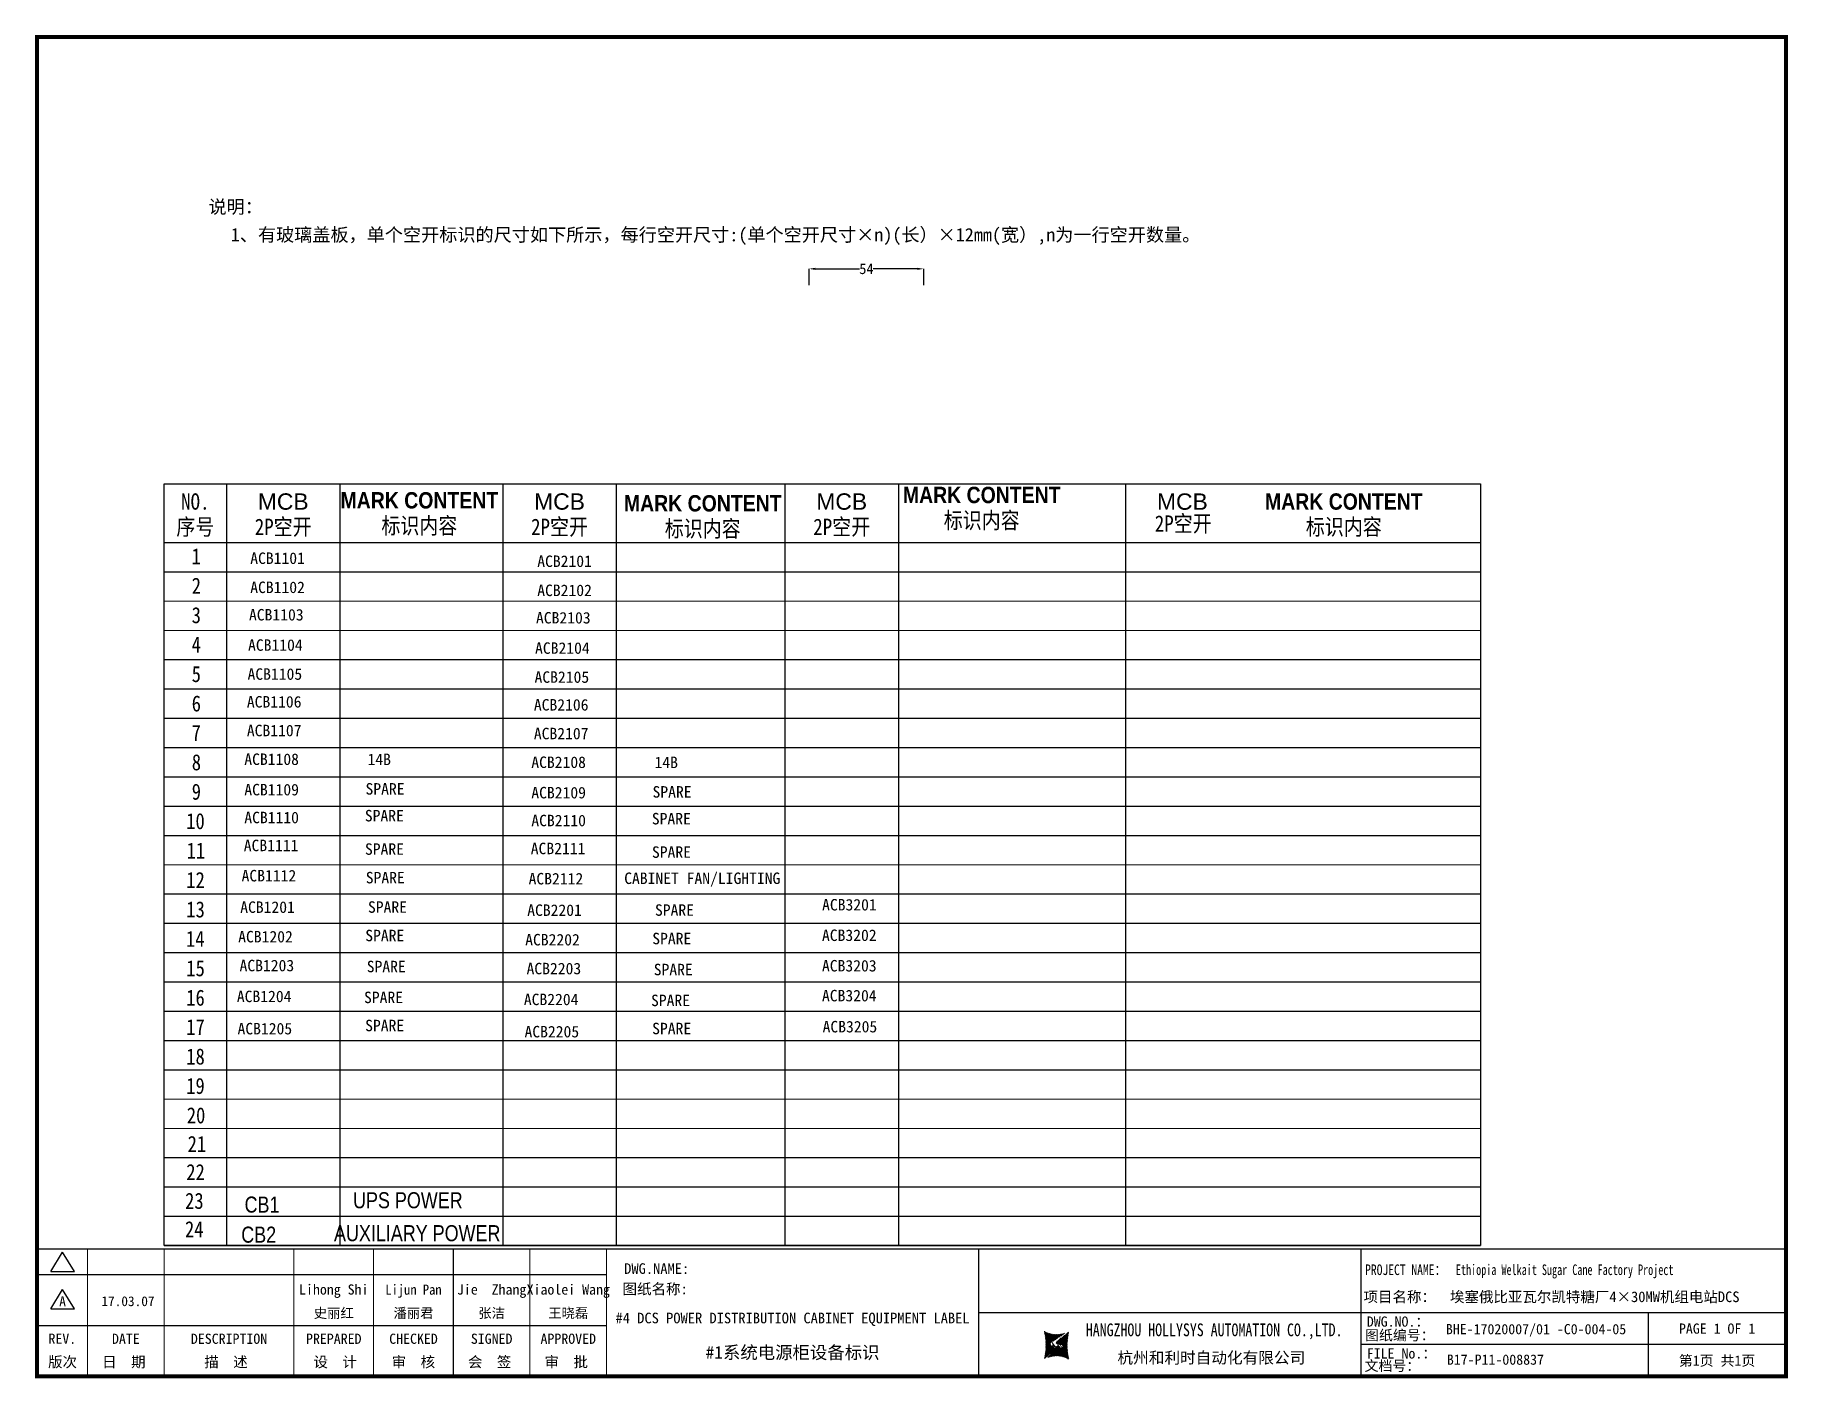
# Model space of a CAD drawing. Extents: x 81444 to 119867, y -54538 to -29386.
# Drawn here: x 106202 to 110327, y -50023 to -46861 of the extents above; entities that cross this region are included whole.
import ezdxf
from ezdxf.enums import TextEntityAlignment as Align
from ezdxf.lldxf.tags import DXFTag

# ---------------------------------------------------------------- set-up
doc = ezdxf.new("R2010")
doc.units = 0
doc.header["$LTSCALE"] = 100
doc.header["$MEASUREMENT"] = 0
for name, color, linetype in [('t', 1, 'Continuous'), ('YLT_GridLine', 7, 'Continuous'), ('YLT_GridText', 7, 'Continuous'), ('标准图框及表格', 7, 'Continuous')]:
    doc.layers.add(name, color=color, linetype=linetype)
doc.layers.add('细实线', color=7, linetype='Continuous', lineweight=20)
doc.styles.add('HZ', font='arial.ttf', dxfattribs={"width": 0.7})
doc.styles.get("Standard").update_dxf_attribs({"font": ''})
doc.styles.add('WMF_6_宋体_0', font='')
doc.styles.add('YLT_Grid', font='', dxfattribs={"width": 0.85})
doc.styles.get('Standard').set_extended_font_data('SimSun')
doc.styles.get('WMF_6_宋体_0').set_extended_font_data('宋体')
doc.styles.get('YLT_Grid').set_extended_font_data('宋体')
tags = doc.linetypes.add('CENTER', pattern=[2, 1.25, -0.25, 0.25, -0.25]).pattern_tags.tags
tags[10:11] = [DXFTag(74, 4), DXFTag(75, 0), DXFTag(340, '0'), DXFTag(46, 1.0), DXFTag(50, 0.0), DXFTag(44, 0.0), DXFTag(45, 0.0)]
tags[8:9] = [DXFTag(74, 4), DXFTag(75, 0), DXFTag(340, '0'), DXFTag(46, 1.0), DXFTag(50, 0.0), DXFTag(44, 0.0), DXFTag(45, 0.0)]
tags[6:7] = [DXFTag(74, 4), DXFTag(75, 0), DXFTag(340, '0'), DXFTag(46, 1.0), DXFTag(50, 0.0), DXFTag(44, 0.0), DXFTag(45, 0.0)]
tags[4:5] = [DXFTag(74, 4), DXFTag(75, 0), DXFTag(340, '0'), DXFTag(46, 1.0), DXFTag(50, 0.0), DXFTag(44, 0.0), DXFTag(45, 0.0)]
doc.dimstyles.new('STANDARD$0', dxfattribs={"dimtxt": 25, "dimasz": 15, "dimexe": 0.18, "dimexo": 0.0625, "dimgap": 0.09, "dimtad": 0, "dimdec": 0, "dimzin": 0, "dimdsep": 46, "dimtxsty": 'Standard', "dimcen": 0.09, "dimadec": 0, "dimazin": 0, "dimtfac": 1, "dimtdec": 0, "dimtofl": 0, "dimtmove": 0, "dimatfit": 3, "dimfxl": 0, "dimtolj": 1, "dimtzin": 0, "dimarcsym": 0})
pattern_1 = [(45, (0, 0), (-0.736262898216564, 0.7362628982165641), [])]

msp = doc.modelspace()

# ---------------------------------------------------------------- texts
at = {"layer": 'YLT_GridText', "style": 'YLT_Grid', "width": 0.85}
for s, p in [('1', (106570.3419723878, -48106.29445079471)), ('2', (106570.8769583078, -48175.52792279471)), ('3', (106570.6986296678, -48244.76139479472)), ('4', (106570.6094653478, -48313.99486679472)), ('5', (106570.6986296678, -48383.22833879471)), ('6', (106570.7877939878, -48452.46181079472)), ('7', (106570.5203010278, -48521.69528279472)), ('8', (106570.9661226278, -48590.92875479472)), ('9', (106570.8769583078, -48660.16222679472)), ('10', (106557.7698032678, -48729.39569879472)), ('11', (106558.9289394278, -48798.62917079472)), ('12', (106558.0372962278, -48867.86264279472)), ('13', (106558.0372962278, -48937.09611479472)), ('14', (106557.4131459878, -49006.32958679472)), ('15', (106558.0372962278, -49075.56305879472)), ('16', (106557.8589675878, -49144.79653079472)), ('17', (106557.9481319078, -49214.03000279472)), ('18', (106557.9481319078, -49283.26347479472)), ('19', (106557.8589675878, -49352.49694679472)), ('20', (106559.1964323878, -49421.73041879473)), ('21', (106561.1688474336, -49489.05186765849)), ('22', (106558.0314336486, -49555.25150770217)), ('23', (106555.2586746814, -49622.96584632716)), ('24', (106554.9479050709, -49689.7447714374))]:
    msp.add_text(s, height=37.763712, dxfattribs=at).set_placement(p)
at = {"layer": 'YLT_GridText', "attachment_point": 5, "style": 'YLT_Grid'}
for s, insert, char_height, width in [('{\\fArial|b1|i0|c0|p2;MARK\\fArial|b1|i0|c134|p2; \\fArial|b1|i0|c0|p2;CONTENT}', (108430.0128261527, -47943.26103696119), 38.53440000000001, 761.1435999999999), ('NO.', (106579.328647621, -47958.72764514977), 38.5344, 117.7618399999974), ('{\\fArial|b0|i0|c0|p2;\\W1;MCB}', (106786.129927621, -47958.72764514977), 38.53440000000001, 480.9008504267226), ('{\\fArial|b1|i0|c0|p2;MARK\\fArial|b1|i0|c134|p2; \\fArial|b1|i0|c0|p2;CONTENT}', (107106.5006399931, -47955.83892974249), 38.53440000000001, 761.1435999999999), ('{\\fArial|b0|i0|c0|p2;\\W1;MCB}', (107436.3756289197, -47958.71152211565), 38.53440000000001, 480.9008504267226), ('{\\fArial|b1|i0|c0|p2;MARK\\fArial|b1|i0|c134|p2; \\fArial|b1|i0|c0|p2;CONTENT}', (107773.4872598082, -47962.87295671244), 38.53440000000001, 761.1435999999999), ('\\pxt4;{\\T0.85;\\fArial|b0|i0|c0|p2;\\W1;\\T1;MCB}', (108100.5348799618, -47958.74040985281), 38.5344, 480.9008504267226), ('\\pxt4;{\\T0.85;\\fArial|b0|i0|c0|p2;\\W1;\\T1;MCB}', (108902.2234660571, -47958.84512007678), 38.5344, 480.9008504267226), ('{\\fArial|b1|i0|c0|p2;MARK\\fArial|b1|i0|c134|p2; \\fArial|b1|i0|c0|p2;CONTENT}', (109282.1505663715, -47958.72764514977), 38.53440000000001, 761.1435999999999), ('序号', (106579.328647621, -48020.18437409353), 38.5344, 117.7618399999974), ('2P空开', (106786.129927621, -48020.18437409353), 38.5344, 238.3959200000052), ('标识内容', (107106.5006399931, -48017.29565868624), 38.5344, 761.1435999999999), ('2P空开', (107436.3756289197, -48020.1682510594), 38.5344, 238.3959200000052), ('标识内容', (107773.4872598082, -48024.32968565619), 38.5344, 761.1435999999999), ('2P空开', (108100.5348799619, -48020.19713879656), 38.5344, 238.3959200000052), ('标识内容', (108430.0128261527, -48004.71776590495), 38.5344, 761.1435999999999), ('2P空开', (108904.2355920503, -48012.50752163196), 38.5344, 238.3959200000052), ('标识内容', (109282.1505663715, -48020.18437409353), 38.5344, 761.1435999999999)]:
    msp.add_mtext(s, dxfattribs=dict(at, insert=insert, char_height=char_height, width=width))
at = {"layer": '细实线', "color": 7, "style": 'WMF_6_宋体_0'}
for s, height, p in [('说明：', 31.2807432747123, (106610.2335702822, -47280.4582471443)), ('1、有玻璃盖板，单个空开标识的尺寸如下所示，每行空开尺寸:(单个空开尺寸×n)(长）×12mm(宽）,n为一行空开数量。', 31.2807432747123, (106662.7316687783, -47346.26634564037)), ('ACB1101', 27, (106708.5553908125, -48105.32640442631)), ('ACB2101', 27, (107383.9893920359, -48112.41275579479)), ('ACB1102', 27, (106708.5553908125, -48173.83854559838)), ('ACB2102', 27, (107383.9893920359, -48180.92489696686)), ('ACB1103', 27, (106705.5756178132, -48238.38055728888)), ('ACB2103', 27, (107381.0096190367, -48245.46690865736)), ('ACB1104', 27, (106703.3656383314, -48309.73022621743)), ('ACB2104', 27, (107378.7996395549, -48316.81657758592)), ('ACB1105', 27, (106702.1634125055, -48377.9592655344)), ('ACB2105', 27, (107377.5974137289, -48385.04561690288)), ('ACB1106', 27, (106700.5758192717, -48443.2194271607)), ('ACB2106', 27, (107376.0098204952, -48450.30577852918)), ('ACB1107', 27, (106700.5758192717, -48510.7979345553)), ('ACB2107', 27, (107376.0098204952, -48517.88428592378)), ('ACB1108', 27, (106694.5910464864, -48578.37663625447)), ('14B', 27, (106984.5671566, -48578.73136866136)), ('ACB2108', 27, (107370.0250477098, -48585.46298762295)), ('14B', 27, (107660.0011578235, -48585.81772002985)), ('ACB1109', 27, (106694.5910464864, -48649.9422747863)), ('SPARE', 27, (106979.8449991964, -48648.1007683069)), ('ACB2109', 27, (107370.0250477098, -48657.02862615478)), ('SPARE', 27, (107655.2790004198, -48655.18711967539)), ('ACB1110', 27, (106694.5910464864, -48715.52731376459)), ('SPARE', 27, (106978.2188443741, -48711.1755962122)), ('ACB2110', 27, (107370.0250477098, -48722.61366513307)), ('SPARE', 27, (107653.6528455975, -48718.26194758068)), ('ACB1111', 27, (106693.2851261253, -48781.25663846475)), ('SPARE', 27, (106978.504737183, -48789.79226534319)), ('ACB2111', 27, (107368.7191273487, -48788.34298983323)), ('SPARE', 27, (107653.9387384064, -48796.87861671167)), ('ACB1112', 27, (106688.1968455703, -48852.36828421382)), ('SPARE', 27, (106980.4426815382, -48857.00314836584)), ('ACB2112', 27, (107363.6308467937, -48859.4546355823)), ('CABINET FAN/LIGHTING', 27, (107588.6228221185, -48858.4889600494)), ('ACB1201', 27, (106684.9562094704, -48926.45168086825)), ('SPARE', 27, (106985.5946284927, -48926.21902948468)), ('ACB2201', 27, (107360.3902106938, -48933.53803223673)), ('SPARE', 27, (107661.0286297161, -48933.30538085316)), ('ACB3201', 27, (108054.3296516797, -48920.7618845633)), ('SPARE', 27, (106979.2051291905, -48993.19899197071)), ('ACB3202', 27, (108054.0530983226, -48992.590708725)), ('ACB1202', 27, (106680.1928649905, -48995.94185442725)), ('ACB2202', 27, (107355.626866214, -49003.02820579573)), ('SPARE', 27, (107654.639130414, -49000.28534333919)), ('ACB1203', 27, (106683.3684279771, -49063.84523917374)), ('SPARE', 27, (106982.666584986, -49066.15993890006)), ('ACB2203', 27, (107358.8024292005, -49070.93159054222)), ('SPARE', 27, (107658.1005862094, -49073.24629026854)), ('ACB3203', 27, (108054.0530983226, -49064.3263638136)), ('ACB1204', 27, (106677.0174902635, -49136.50860174844)), ('SPARE', 27, (106976.3156472724, -49138.82330147477)), ('ACB2204', 27, (107352.451491487, -49143.59495311692)), ('SPARE', 27, (107651.7496484958, -49145.90965284325)), ('ACB3204', 27, (108054.0530983226, -49134.61196096907)), ('ACB1205', 27, (106678.6052717568, -49212.34515333886)), ('SPARE', 27, (106978.9730684527, -49204.99708546522)), ('ACB2205', 27, (107354.0392729803, -49219.43150470734)), ('SPARE', 27, (107654.4070696762, -49212.0834368337)), ('ACB3205', 27, (108055.5124867665, -49207.70638837944))]:
    msp.add_text(s, height=height, dxfattribs=at).set_placement(p)

# ---------------------------------------------------------------- blocks, each defined once
blk = doc.blocks.new('图框')
at = {"layer": '标准图框及表格'}
h = blk.add_hatch(dxfattribs=at)
h.set_pattern_fill('ANSI31', color=5, scale=8.329863809039892, style=0)
h.set_pattern_definition(pattern_1)
edge = h.paths.add_edge_path()
edge.add_arc((2399.257256036391, -2998.153851416566), 55.18534773488954, 238.1092081981581, 291.6531626184834)
edge.add_line((2419.619937407027, -3049.445018414634), (2388.525499730735, -3070.242821799802))
edge.add_arc((2238.907377712399, -3078.328790578547), 135.3602868968974, 346.3915348661821, 374.2500326978034)
edge.add_line((2370.467593623529, -3110.177132109857), (2397.50623789792, -3087.85242802291))
edge.add_line((2391.339199201146, -3080.281448750429), (2396.143986595598, -3080.898839897796))
edge.add_spline(control_points=[(2397.470018868538, -3087.887634953957), (2398.35948137939, -3087.023080631327), (2399.970992452319, -3085.456697735681), (2399.869182150054, -3081.252294174519), (2397.426500162081, -3081.012803431273), (2396.121921064187, -3080.884897048199)], knot_values=[0, 0, 0, 0, 6.844331067525468, 12.40042740766005, 18.76924275352248, 18.76924275352248, 18.76924275352248, 18.76924275352248], weights=[1, 1, 1, 1, 1, 1], degree=3, periodic=0)
edge.add_spline(control_points=[(2388.515363058686, -3070.265433304907), (2387.789374929038, -3070.86905758363), (2386.478198365832, -3071.959237952229), (2385.544096281083, -3073.38263759949), (2385.127199159644, -3074.017912079413)], knot_values=[0, 0, 0, 0, 5.253673658024614, 9.488438564008057, 9.488438564008057, 9.488438564008057, 9.488438564008057], weights=[1, 1, 1, 1, 1], degree=3, periodic=0)
edge.add_spline(control_points=[(2386.272665588534, -3072.281716856574), (2385.721471206634, -3072.905523096015), (2384.632427465753, -3074.386714445929), (2384.912828655535, -3077.72895088909), (2387.858851342782, -3079.895552619193), (2390.185443934519, -3080.145534927004), (2391.314573401905, -3080.266855002868)], knot_values=[10.66597461496156, 10.66597461496156, 10.66597461496156, 10.66597461496156, 18.97770399508879, 28.89455822145742, 41.119553648298, 52.64692538081317, 52.64692538081317, 52.64692538081317, 52.64692538081317], weights=[1, 1, 1, 1, 1, 1, 1], degree=3, periodic=0)
h = blk.add_hatch(dxfattribs=at)
h.set_pattern_fill('ANSI31', color=3, scale=8.329863809039892, style=0)
h.set_pattern_definition(pattern_1)
edge = h.paths.add_edge_path()
edge.add_line((2402.469732125144, -3075.776359090531), (2407.706041465404, -3076.440586092609))
edge.add_spline(control_points=[(2401.044493204623, -3068.769946203269), (2400.155030693568, -3069.634500525768), (2398.543519620813, -3071.200883421574), (2398.645329922932, -3075.40528698259), (2401.088011911052, -3075.644777725895), (2402.392591008975, -3075.772684108895)], knot_values=[0, 0, 0, 0, 6.844331067526932, 12.40042740766158, 18.76924275352342, 18.76924275352342, 18.76924275352342, 18.76924275352342], weights=[1, 1, 1, 1, 1, 1], degree=3, periodic=0)
edge.add_line((2428.046918449632, -3046.480449047325), (2401.008274175249, -3068.805153134272))
edge.add_spline(control_points=[(2412.625169549749, -3083.918607966574), (2413.015644598316, -3083.422785431954), (2413.86377905187, -3082.052674005965), (2413.601683417044, -3078.928630268005), (2410.655660730175, -3076.762028538062), (2408.329068138031, -3076.512046230251), (2407.199938671052, -3076.390726154226)], knot_values=[12.65408913243743, 12.65408913243743, 12.65408913243743, 12.65408913243743, 18.97770399508879, 28.89455822145742, 41.119553648298, 52.64692538081317, 52.64692538081317, 52.64692538081317, 52.64692538081317], weights=[1, 1, 1, 1, 1, 1, 1], degree=3, periodic=0)
edge.add_line((2411.626283690712, -3084.975693399283), (2412.781242849298, -3083.732051979769))
edge.add_line((2410.021343801694, -3086.399138189481), (2411.626283690712, -3084.975693399414))
edge.add_line((2378.894574665755, -3107.212562742519), (2409.989012342048, -3086.414759357351))
edge.add_arc((2399.257256036391, -3158.503729740543), 55.18534773488965, 58.10920819815809, 111.6531626184834)
edge.add_arc((2559.607134360383, -3078.328790578547), 135.360286896897, 166.3915348661823, 194.2500326978024)
at = {"color": 7}
for p, q in [((2215.642035047145, -2851.581424744189), (2215.642035047145, -3151.581424744189)), ((3115.642035047145, -2851.581424744189), (3115.642035047145, -3151.581424744189)), ((0, -2911.581424744189), (1340.158172602998, -2911.581424744189)), ((2215.642035047145, -3001.581424744189), (3115.642035047145, -3001.581424744189)), ((3115.642035047145, -3001.581424744189), (4115.642035047145, -3001.581424744189)), ((3791.785572043125, -3001.581424744189), (3791.785572043125, -3151.581424744189)), ((0, -3031.581424744189), (1340.158172602998, -3031.581424744189)), ((4115.642035047145, -3076.581424744189), (3115.642035047145, -3076.581424744189))]:
    blk.add_line(p, q, dxfattribs=at)
at = {"color": 7, "const_width": 3}
blk.add_lwpolyline([(4115.642035047145, -2851.581424744189), (0, -2851.581424744189)], dxfattribs=at)
at = {"layer": 't', "color": 7}
for p, q in [((31.94938321653171, -2904.992613363662), (59.89920926059131, -2859.122325316828)), ((87.8490353046218, -2904.992613363662), (59.89920926059131, -2859.122325316828)), ((31.94938321653171, -2904.992613363662), (87.8490353046218, -2904.992613363662)), ((31.94938321653171, -2992.977239491032), (59.89920926059131, -2947.106951444141)), ((87.8490353046218, -2992.977239491032), (59.89920926059131, -2947.106951444141)), ((31.94938321653171, -2992.977239491032), (87.8490353046218, -2992.977239491032))]:
    blk.add_line(p, q, dxfattribs=at)
at = {"layer": 't', "color": 7, "const_width": 9.61519705431492}
blk.add_lwpolyline([(4115.642035047145, -3151.581424744189), (4115.642035047145, 0), (0, 0), (0, -3151.581424744189)], close=True, dxfattribs=at)
at = {"layer": 't', "color": 7, "const_width": 2.40379926357873}
for points in [[(118.7653193609731, -2852.783324375967), (118.7653193609731, -3151.581424744189)], [(299.0502641293569, -2852.783324375967), (299.0502641293569, -3151.581424744189)], [(604.3883150879992, -2852.783324375967), (604.3883150879992, -3156.41304604568)], [(791.9882990770857, -2852.783324375967), (791.9882990770857, -3156.41304604568)], [(979.588283066143, -2852.783324375967), (979.588283066143, -3156.41304604568)], [(1159.873227834585, -2852.783324375967), (1159.873227834585, -3156.41304604568)], [(1340.158172602998, -2852.783324375967), (1340.158172602998, -3156.41304604568)]]:
    blk.add_lwpolyline(points, dxfattribs=at)
at = {"color": 7, "linetype": 'CENTER'}
for s, height, p in [('图纸编号：', 24, (3125.2212882557, -3066.664538382978)), ('杭州和利时自动化有限公司', 27, (2542.549152440595, -3121.114498389041)), ('文档号：', 24, (3124.032392707933, -3138.728717091954))]:
    blk.add_text(s, height=height, dxfattribs=at).set_placement(p)
at = {"color": 7, "flags": 8}
for tag, p, height in [('DWG.NAME:', (1381.636459220965, -2910.37952511241), 25), ('PROJECTNAME:', (3125.480185663539, -2912.807924402037), 24), ('PROJECTNAME：', (3339.10867075545, -2913.108539231762), 25), ('DWG.NO.:', (3128.186172261583, -3030.402470643486), 24), ('图纸编号', (3315.362718925957, -3052.404678158069), 24), ('FILENO.:', (3128.672545599984, -3106.104124450346), 24), ('文档号', (3317.726365529132, -3124.132485953713), 24)]:
    blk.add_attdef(tag, p, '', height=height, dxfattribs=at)
for tag, height, p in [('A', 23, (59.89920926059131, -2974.881554149018)), ('设计时间', 23, (213.8658221408186, -2974.881554149018)), ('RENLIU', 24, (698.1883070825425, -2950.380597809435)), ('SHUFENWANG', 24, (885.7882910716289, -2950.380597809435)), ('FANGHOU', 24, (1069.730755450379, -2950.380597809435)), ('DANDANLI', 24, (1250.015700218792, -2950.380597809435)), ('刘仁', 23, (698.1883070825425, -3002.188376027443)), ('王姝芬', 23, (885.7882910716289, -3002.188376027443)), ('侯方', 23, (1069.730755450379, -3002.188376027443)), ('李丹丹', 23, (1250.015700218792, -3002.188376027443)), ('#10STATIONONTROLCABINETCOVER', 30, (1777.900103825072, -3017.182374560078)), ('REV.', 24, (59.38265968048654, -3063.048954873535)), ('DATE', 24, (208.907791745165, -3063.048954873535)), ('DESCRIPTION', 24, (451.7192896086781, -3063.048954873535)), ('PREPARED', 24, (698.1883070825425, -3063.048954873535)), ('CHECKED', 24, (885.7882910716144, -3063.048954873535)), ('SIGNED', 24, (1069.730755450364, -3063.048954873535)), ('APPROVED', 24, (1250.015700218792, -3063.048954873535)), ('PAGEXOFX', 24, (3953.713803545135, -3039.081424744189)), ('图纸名称', 30, (1777.900103825072, -3094.695064044037)), ('第几页共几页', 24, (3953.713803545135, -3114.081424744189))]:
    blk.add_attdef(tag, text='', height=height, dxfattribs=at).set_placement(p, align=Align.MIDDLE)
for tag, p in [('图纸名称:', (1377.81237181677, -2965.923337057193)), ('项目名称：', (3121.562334825969, -2984.305160940257)), ('项目名称：', (3325.036680579346, -2984.305160940257))]:
    blk.add_attdef(tag, text='', height=25, dxfattribs=at).set_placement(p, align=Align.BOTTOM_LEFT)
at = {"color": 7, "width": 0.8, "flags": 8}
blk.add_attdef('HANGZHOUHOLLYSYSAUTOMATIONCO.,LTD.', text='', height=24, dxfattribs=at).set_placement((2770.082304289484, -3045.714803244191), align=Align.MIDDLE)
at = {"layer": 't', "color": 7}
for s, p in [('版次', (59.89920926059131, -3117.600441270843)), ('日  期', (204.1999693705875, -3117.600441270843)), ('描  述', (444.4895954714448, -3117.600441270843)), ('设  计', (701.4970341851513, -3117.600441270843)), ('审  核', (885.5947788425256, -3117.600441270843)), ('会  签', (1065.022933075787, -3117.600441270843)), ('审  批', (1245.3078778442, -3117.600441270843))]:
    blk.add_text(s, height=25, dxfattribs=at).set_placement(p, align=Align.MIDDLE_CENTER)
at = {"layer": '标准图框及表格', "color": 5, "style": 'HZ'}
for s, p in [('pgqh', (2373.884875617339, -3059.677228196226)), ('hollilas', (2374.051901626051, -3085.968484618272))]:
    blk.add_text(s, height=5.205656721233694, dxfattribs=at).set_placement(p)
at = {"layer": '标准图框及表格', "color": 3, "style": 'HZ'}
for s, height, p in [('auto', 8.676094535389492, (2400.907127263781, -3074.200036411981)), ('hollysys', 4.338047267694746, (2402.5381050141, -3099.731461394062))]:
    blk.add_text(s, height=height, dxfattribs=at).set_placement(p)
blk = doc.blocks.new('*D124')
at = {"layer": 'Defpoints', "color": 0}
for p in [(108293.7218913613, -47410.86876271032), (108023.7218913613, -47449.58531980141), (108293.7218913613, -47449.52281980141)]:
    blk.add_point(p, dxfattribs=at)
at = {"layer": '细实线', "color": 0, "lineweight": -2}
for p, q in [((108023.7218913613, -47449.52281980141), (108023.7218913613, -47410.68876271032)), ((108038.7218913613, -47410.86876271032), (108142.5207802502, -47410.86876271032)), ((108278.7218913613, -47410.86876271032), (108174.9230024725, -47410.86876271032)), ((108293.7218913613, -47449.46031980141), (108293.7218913613, -47410.68876271032))]:
    blk.add_line(p, q, dxfattribs=at)
at = {"layer": '细实线', "color": 0}
for points in [[(108038.7218913613, -47408.36876271032), (108038.7218913613, -47413.36876271032), (108023.7218913613, -47410.86876271032)], [(108278.7218913613, -47413.36876271032), (108278.7218913613, -47408.36876271032), (108293.7218913613, -47410.86876271032)]]:
    blk.add_solid(points, dxfattribs=at)
at = {"layer": '细实线', "color": 0, "insert": (108158.7218913613, -47410.86876271032), "char_height": 25, "attachment_point": 5}
blk.add_mtext('\\A1;{\\fsimsun|b0|i0|c134|p2;54}', dxfattribs=at)
blk = doc.blocks.new('空开标识')
at = {"layer": 'YLT_GridText', "style": 'YLT_Grid', "width": 0.85}
blk.add_attdef('A路1', text='', height=28, dxfattribs=at).set_placement((38.7147169765085, 3.477287093177438), align=Align.CENTER)
blk = doc.blocks.new('空开12')
at = {"layer": 'YLT_GridText', "style": 'YLT_Grid', "width": 0.8}
blk.add_attdef('KA1', text='', height=28, dxfattribs=at).set_placement((31.39270106703043, 0.8407768793404102), align=Align.CENTER)

# ---------------------------------------------------------------- dimensions: what is measured, and where the dimension line sits
at = {"layer": '细实线', "color": 3}
dim = msp.add_linear_dim(base=(108293.7218913613, -47410.86876271032), p1=(108023.7218913613, -47449.58531980141), p2=(108293.7218913613, -47449.52281980141), text='{\\fsimsun|b0|i0|c134|p2;54}', dimstyle='STANDARD$0', dxfattribs=at)
dim.commit()
dim.dimension.update_dxf_attribs({"geometry": '*D124', "text_midpoint": (108158.7218913613, -47410.86876271032)})

# ---------------------------------------------------------------- linework, layer by layer
at = {"layer": 'YLT_GridLine', "color": 7, "lineweight": 25}
for p, q in [((106652.5740609912, -47916.78475027668), (106652.5905281091, -49709.06849355219)), ((106919.6923809912, -47916.78475027668), (106919.6923809912, -49709.08125476303)), ((107302.8197622899, -47916.76862724256), (107302.8197622899, -49709.09955927585)), ((107569.9380822899, -47916.76862724256), (107569.9545493465, -49709.11232206017)), ((107966.9790131388, -47916.7876302494), (107967.0086538703, -49709.13129194409)), ((107966.979013332, -47916.79751497971), (107967.008654312, -49433.44022065019)), ((108234.0973333321, -47916.79751497971), (108234.1323622689, -49709.14405419912)), ((108768.6675992341, -47916.89234047337), (108768.6840694651, -49709.16959324711)), ((106506.0865276211, -48054.65125409352), (109603.681241835, -48054.79924654967)), ((106506.0865276211, -48123.58501409351), (109603.681241835, -48123.73300654966)), ((106506.0865276211, -48192.5187740935), (109603.681241835, -48192.66676654965)), ((106506.0865276211, -48261.45253409349), (109603.681241835, -48261.60052654964)), ((106506.0865276211, -48330.38629409348), (109603.681241835, -48330.53428654962)), ((106506.0865276211, -48399.32005409346), (109603.681241835, -48399.46804654961)), ((106506.0865276211, -48468.25381409346), (109603.681241835, -48468.40180654961)), ((106506.0865276211, -48537.18757409345), (109603.681241835, -48537.33556654959)), ((106506.0865276211, -48606.12133409343), (109603.681241835, -48606.26932654959)), ((106506.0865276211, -48675.05509409343), (109603.681241835, -48675.20308654958)), ((106506.0865276211, -48743.98885409342), (109603.681241835, -48744.13684654956)), ((106506.0865276211, -48812.9226140934), (109603.681241835, -48813.07060654955)), ((106506.0865276211, -48881.8563740934), (109603.681241835, -48882.00436654955)), ((106506.0865276211, -48950.79013409339), (109603.681241835, -48950.93812654953)), ((106506.0865276211, -49019.72389409337), (109603.681241835, -49019.87188654952)), ((106506.0865276211, -49088.65765409337), (109603.681241835, -49088.80564654952)), ((106506.0865276211, -49157.59141409335), (109603.681241835, -49157.7394065495)), ((106506.0865276211, -49226.52517409335), (109603.681241835, -49226.67316654949)), ((106506.0865276211, -49295.45893409333), (109603.681241835, -49295.60692654948)), ((106506.0865276211, -49364.39269409332), (109603.681241835, -49364.54068654947)), ((106506.0595814467, -49433.32645280592), (109603.6542956607, -49433.47444526207)), ((106506.0865276211, -49433.32645409331), (109603.681241835, -49433.47444654946)), ((106506.0326352723, -49502.26021151851), (109603.6273494863, -49502.40820397466)), ((106506.0595814467, -49502.26021280591), (109603.6542956607, -49502.40820526206)), ((106506.005689098, -49571.19397023111), (109603.600403312, -49571.34196268726)), ((106506.0326352723, -49571.19397151851), (109603.6273494863, -49571.34196397466)), ((106505.9787429236, -49640.12772894371), (109603.5734571376, -49640.27572139986)), ((106506.005689098, -49640.12773023111), (109603.600403312, -49640.27572268726)), ((106505.9787429236, -49709.06148894371), (109603.5734571376, -49709.20948139986))]:
    msp.add_line(p, q, dxfattribs=at)
msp.add_lwpolyline([(106506.0865276211, -47916.78424210644), (109603.681241835, -47916.93223456259), (109603.6680681601, -49709.20948592004), (106506.1161684138, -49709.06149550943)], close=True, dxfattribs=at)

# ---------------------------------------------------------------- block references
at = {"color": 1}
ref = msp.add_blockref('图框', (106206.9285141633, -46865.55978684242), dxfattribs=at)
ref.add_attrib('第几页共几页', '第1页 共1页', dxfattribs={"color": 7, "height": 24, "flags": 8}).set_placement((110160.6423177084, -49979.64121158661), align=Align.MIDDLE)
ref.add_attrib('图纸编号', 'BHE-17020007/01 -C0-004-05', (109522.2912330892, -49917.96446500049), dxfattribs={"color": 7, "height": 24, "flags": 8})
ref.add_attrib('文档号', 'B17-P11-008837', (109524.6548796924, -49989.69227279614), dxfattribs={"color": 7, "height": 24, "flags": 8})
ref.add_attrib('图纸名称', '#1系统电源柜设备标识', dxfattribs={"color": 7, "height": 30, "flags": 8}).set_placement((107984.8286179883, -49960.25485088646), align=Align.MIDDLE)
ref.add_attrib('刘仁', '史丽红', dxfattribs={"color": 7, "height": 23, "flags": 8}).set_placement((106905.1168212458, -49867.74816286987), align=Align.MIDDLE)
ref.add_attrib('王姝芬', '潘丽君', dxfattribs={"color": 7, "height": 23, "flags": 8}).set_placement((107092.7168052349, -49867.74816286987), align=Align.MIDDLE)
ref.add_attrib('侯方', '张洁', dxfattribs={"color": 7, "height": 23, "flags": 8}).set_placement((107276.6592696136, -49867.74816286987), align=Align.MIDDLE)
ref.add_attrib('李丹丹', '王晓磊', dxfattribs={"color": 7, "height": 23, "flags": 8}).set_placement((107456.944214382, -49867.74816286987), align=Align.MIDDLE)
ref.add_attrib('设计时间', '17.03.07', dxfattribs={"color": 7, "height": 23, "flags": 8}).set_placement((106420.7943363041, -49840.44134099144), align=Align.MIDDLE)
ref.add_attrib('A', 'A', dxfattribs={"color": 7, "height": 23, "flags": 8}).set_placement((106266.8277234238, -49840.44134099144), align=Align.MIDDLE)
ref.add_attrib('REV.', 'REV.', dxfattribs={"color": 7, "height": 24, "flags": 8}).set_placement((106266.3111738437, -49928.60874171596), align=Align.MIDDLE)
ref.add_attrib('DATE', 'DATE', dxfattribs={"color": 7, "height": 24, "flags": 8}).set_placement((106415.8363059084, -49928.60874171596), align=Align.MIDDLE)
ref.add_attrib('DESCRIBE', 'DESCRIPTION', dxfattribs={"color": 7, "height": 24, "flags": 8}).set_placement((106658.6478037719, -49928.60874171596), align=Align.MIDDLE)
ref.add_attrib('PREPARE', 'PREPARED', dxfattribs={"color": 7, "height": 24, "flags": 8}).set_placement((106905.1168212458, -49928.60874171596), align=Align.MIDDLE)
ref.add_attrib('VERIFY', 'CHECKED', dxfattribs={"color": 7, "height": 24, "flags": 8}).set_placement((107092.7168052349, -49928.60874171596), align=Align.MIDDLE)
ref.add_attrib('SIGN', 'SIGNED', dxfattribs={"color": 7, "height": 24, "flags": 8}).set_placement((107276.6592696136, -49928.60874171596), align=Align.MIDDLE)
ref.add_attrib('APPROVER', 'APPROVED', dxfattribs={"color": 7, "height": 24, "flags": 8}).set_placement((107456.944214382, -49928.60874171596), align=Align.MIDDLE)
ref.add_attrib('RENLIU', 'Lihong Shi', dxfattribs={"color": 7, "height": 24, "flags": 8}).set_placement((106905.1168212458, -49815.94038465186), align=Align.MIDDLE)
ref.add_attrib('SHUFENWANG', 'Lijun Pan', dxfattribs={"color": 7, "height": 24, "width": 0.9, "flags": 8}).set_placement((107092.7168052349, -49815.94038465186), align=Align.MIDDLE)
ref.add_attrib('FANGHOU', 'Jie  Zhang', dxfattribs={"color": 7, "height": 24, "flags": 8}).set_placement((107276.6592696136, -49815.94038465186), align=Align.MIDDLE)
ref.add_attrib('DANDANLI', 'Xiaolei Wang', dxfattribs={"color": 7, "height": 24, "flags": 8}).set_placement((107456.944214382, -49815.94038465186), align=Align.MIDDLE)
ref.add_attrib('DWG.NAME:', 'DWG.NAME:', (107588.5649733842, -49775.93931195483), dxfattribs={"color": 7, "height": 25, "flags": 8})
ref.add_attrib('#10STATIONONTROLCABINETCOVER', '#4 DCS POWER DISTRIBUTION CABINET EQUIPMENT LABEL', dxfattribs={"color": 7, "height": 25, "flags": 8}).set_placement((107984.8286179883, -49882.7421614025), align=Align.MIDDLE)
ref.add_attrib('图纸名称:', '图纸名称:', dxfattribs={"color": 7, "height": 25, "flags": 8}).set_placement((107584.74088598, -49831.48312389962), align=Align.BOTTOM_LEFT)
ref.add_attrib('HANGZHOUHOLLYSYSAUTOMATIONCO.,LTD', 'HANGZHOU HOLLYSYS AUTOMATION CO.,LTD.', dxfattribs={"color": 7, "height": 30, "width": 0.8, "flags": 8}).set_placement((108977.0108184527, -49911.27459008661), align=Align.MIDDLE)
ref.add_attrib('PROJECTNAME：', 'PROJECT NAME：', (109332.3149363934, -49778.66832607418), dxfattribs={"color": 7, "height": 25, "width": 0.8, "flags": 8})
ref.add_attrib('项目名称：', '项目名称：', dxfattribs={"color": 7, "height": 25, "flags": 8}).set_placement((109328.4908489892, -49849.86494778268), align=Align.BOTTOM_LEFT)
ref.add_attrib('PROJECTNAME：', 'Ethiopia Welkait Sugar Cane Factory Project', (109546.0371849187, -49778.66832607418), dxfattribs={"color": 7, "height": 25, "width": 0.7, "flags": 8})
ref.add_attrib('项目名称：', '埃塞俄比亚瓦尔凯特糖厂4×30MW机组电站DCS', dxfattribs={"color": 7, "height": 25, "flags": 8}).set_placement((109531.9651947426, -49849.86494778268), align=Align.BOTTOM_LEFT)
ref.add_attrib('PAGEXOFX', 'PAGE 1 OF 1', dxfattribs={"color": 7, "height": 24, "flags": 8}).set_placement((110160.6423177084, -49904.64121158661), align=Align.MIDDLE)
ref.add_attrib('DWG.NO.：', 'DWG.NO.：', (109336.3035627832, -49900.14833314194), dxfattribs={"color": 7, "height": 24, "flags": 8})
ref.add_attrib('FILENO.：', 'FILE No.：', (109336.3035627832, -49975.14833314194), dxfattribs={"color": 7, "height": 24, "flags": 8})
at = {"layer": '细实线'}
ref = msp.add_blockref('空开标识', (107027.2482900818, -49626.2154773393), dxfattribs=dict(at, xscale=1.348704000001308, yscale=1.348703999999834, zscale=1.348704))
ref.add_attrib('A路1', 'UPS POWER', dxfattribs={"layer": 'YLT_GridText', "height": 37.763712, "style": 'HZ', "width": 0.8}).set_placement((107079.4629837268, -49621.52564632759), align=Align.CENTER)
ref = msp.add_blockref('空开12', (106693.9116151353, -49632.9217131631), dxfattribs=dict(at, xscale=1.348704000001308, yscale=1.348703999999834, zscale=1.348704))
ref.add_attrib('KA1', 'CB1', dxfattribs={"layer": 'YLT_GridText', "height": 37.763712, "style": 'HZ', "width": 0.8}).set_placement((106736.2510766352, -49631.78775402284), align=Align.CENTER)
ref = msp.add_blockref('空开12', (106686.1092524789, -49703.6180105099), dxfattribs=dict(at, xscale=1.348704000001308, yscale=1.348703999999834, zscale=1.348704))
ref.add_attrib('KA1', 'CB2', dxfattribs={"layer": 'YLT_GridText', "height": 37.763712, "style": 'HZ', "width": 0.8}).set_placement((106728.4487139788, -49702.48405136963), align=Align.CENTER)
ref = msp.add_blockref('空开标识', (107049.2748018804, -49703.72442693281), dxfattribs=dict(at, xscale=1.348704000001308, yscale=1.348703999999834, zscale=1.348704))
ref.add_attrib('A路1', 'AUXILIARY POWER', dxfattribs={"layer": 'YLT_GridText', "height": 37.763712, "style": 'HZ', "width": 0.8}).set_placement((107101.4894955255, -49699.0345959211), align=Align.CENTER)

msp.set_redraw_order([(e.dxf.handle, doc.entitydb.next_handle()) for e in msp.query("TEXT MTEXT ATTDEF DIMENSION ARC_DIMENSION")])  # texts and dimensions are drawn at this point

doc.saveas('drawing.dxf')
